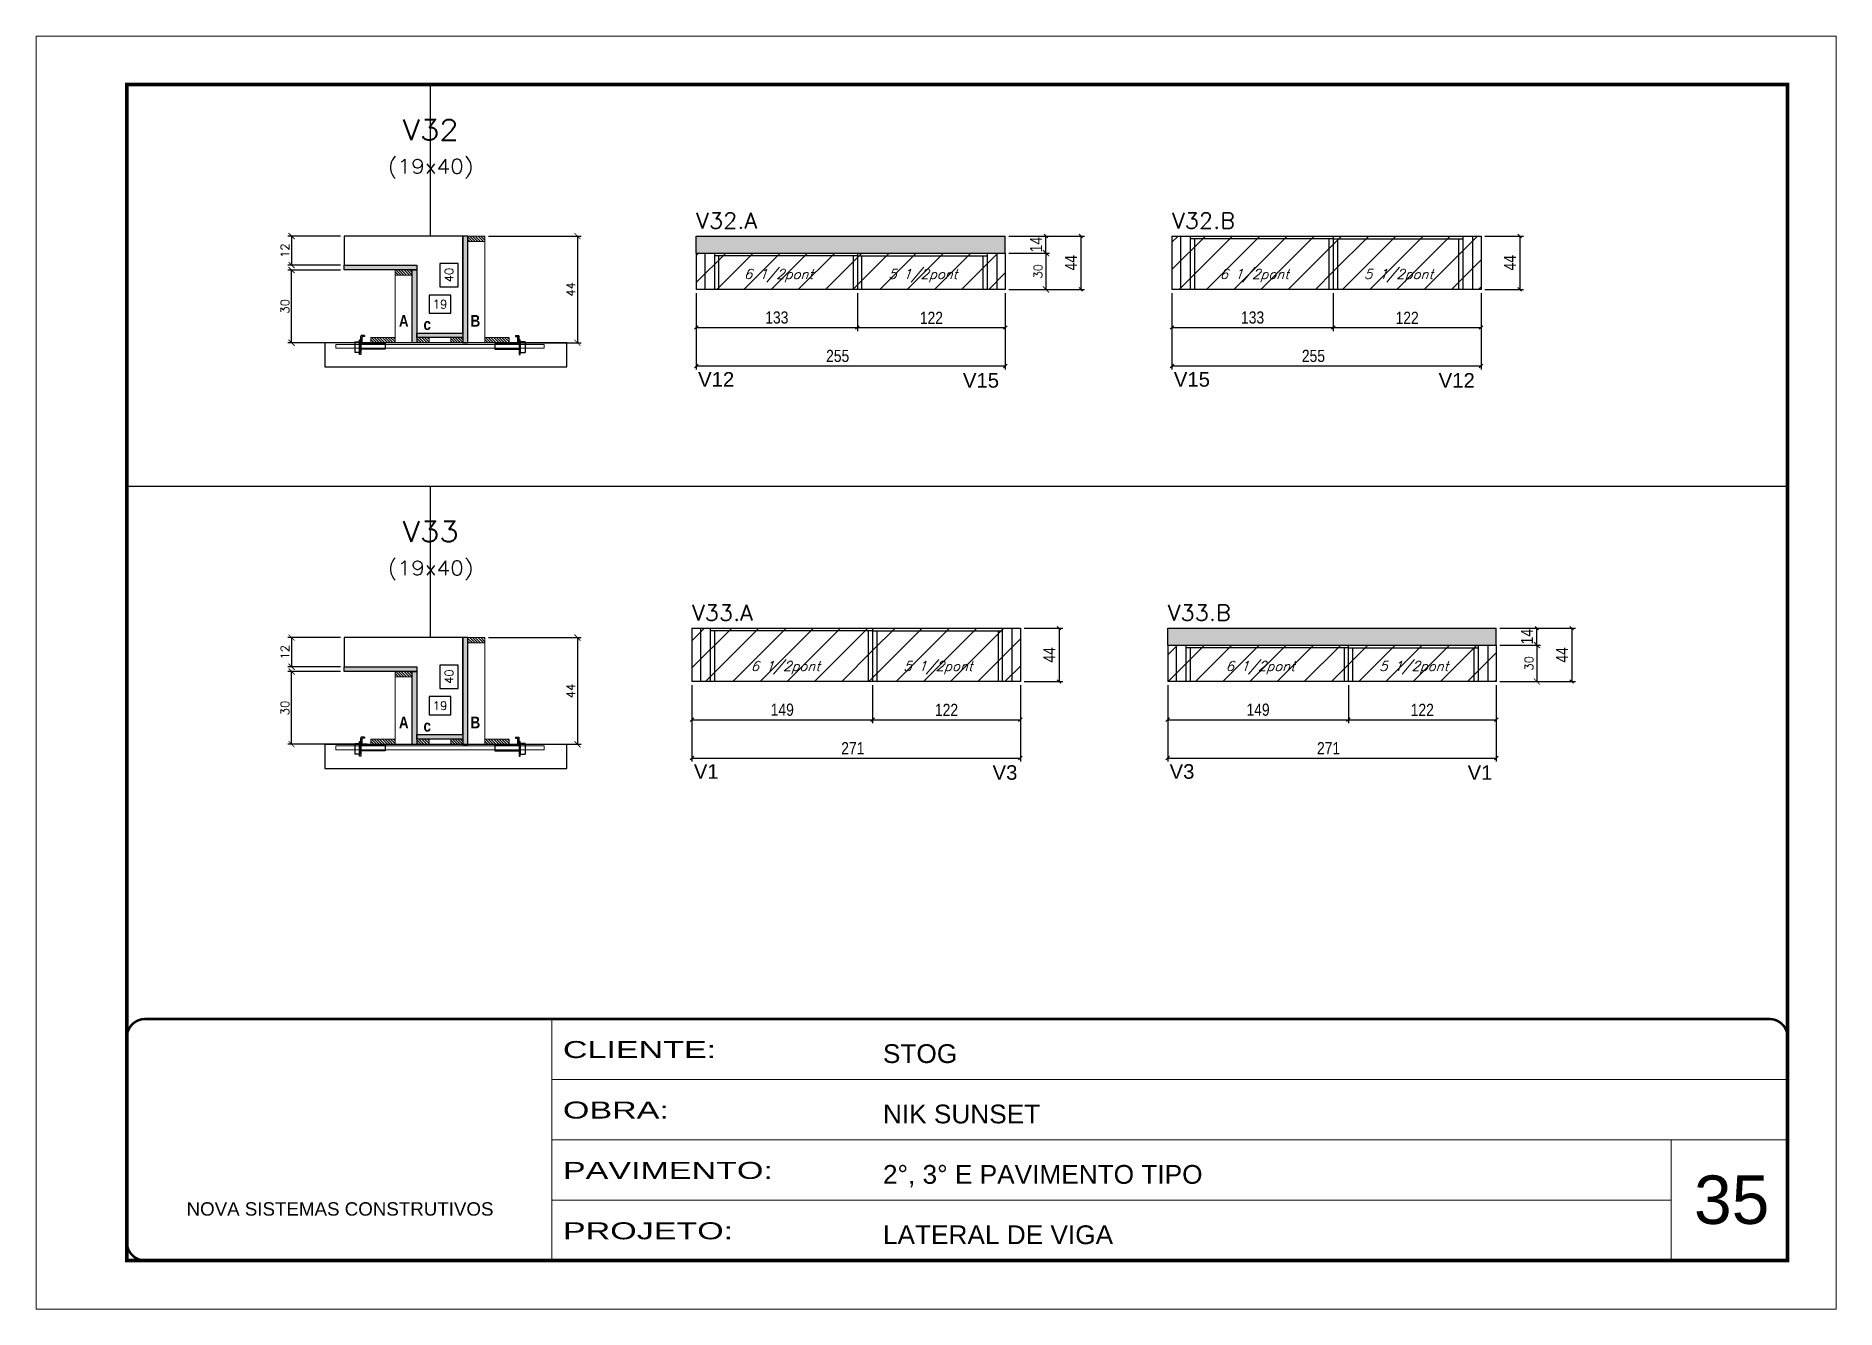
# Model space of a CAD drawing. Extents: x -10448 to -1189, y -11772 to 17235.
# Drawn here: x -7278 to -5793, y 6606 to 7656 of the extents above; entities that cross this region are included whole.
import ezdxf
from ezdxf.enums import TextEntityAlignment as Align

# ---------------------------------------------------------------- set-up
doc = ezdxf.new("R2010")
doc.units = 0
for name, pattern in [('CONTINUO', [0]), ('DASHED', [0.75, 0.5, -0.25]), ('HIDDEN', [0.375, 0.25, -0.125])]:
    doc.linetypes.add(name, pattern=pattern)
for name, color, linetype in [('5', 5, 'Continuous'), ('barrote', 251, 'Continuous'), ('COTA', 241, 'Continuous'), ('Cota Seção (2x)', 4, 'Continuous'), ('detalhes', 4, 'Continuous'), ('MB Logo', 255, 'Continuous'), ('Painéis', 200, 'Continuous'), ('presilha', 1, 'Continuous'), ('Reaproveitamento', 251, 'Continuous'), ('SARR_2.2x7', 40, 'Continuous'), ('SARR_3.5x7', 81, 'Continuous'), ('texto', 7, 'Continuous'), ('Texto de Titulo', 7, 'Continuous'), ('Texto Qtd Sarr', 242, 'Continuous')]:
    doc.layers.add(name, color=color, linetype=linetype)
for name, color, linetype, lineweight in [('CARIMBO', 255, 'Continuous', 9), ('CONCRETO', 251, 'Continuous', 25), ('Folhas', 255, 'Continuous', 9), ('Hachura', 251, 'Continuous', 9), ('Madeira', 126, 'Continuous', 18), ('SARRAFO DE PRESSAO', 251, 'DASHED', 9), ('SCO-___-LAJ', 2, 'Continuous', 0), ('Texto Seção', 7, 'Continuous', 15)]:
    doc.layers.add(name, color=color, linetype=linetype, lineweight=lineweight)
doc.styles.add('ARIAL', font='arial.ttf')
doc.styles.add('COTA TECNICA', font='techl___.ttf', dxfattribs={"height": 10})
doc.styles.add('REGUA-120', font='ROMANS.shx', dxfattribs={"height": 15})
doc.styles.add('Romans', font='romans.shx')
doc.styles.get("Standard").update_dxf_attribs({"font": 'arial.ttf'})
doc.styles.add('TECNICA', font='techb___.ttf', dxfattribs={"height": 10})
doc.styles.add('Tecnologia', font='')
doc.styles.get('Tecnologia').set_extended_font_data('Forgotten Futurist')
doc.dimstyles.new('Cota Paínel', dxfattribs={"dimtxt": 7, "dimasz": 5, "dimexe": 3, "dimexo": 3, "dimgap": 3, "dimtad": 1, "dimdec": 1, "dimzin": 12, "dimdsep": 46, "dimtxsty": 'Romans', "dimblk": 'ARCHTICK', "dimcen": 0, "dimclrd": 4, "dimclre": 4, "dimclrt": 1, "dimadec": 1, "dimazin": 3, "dimtfac": 1, "dimtdec": 1, "dimtmove": 0, "dimatfit": 3, "dimldrblk": 'OBLIQUE', "dimfxl": 1, "dimtolj": 1, "dimtzin": 12, "dimarcsym": 0})
doc.dimstyles.new('Cota Seção (2x)', dxfattribs={"dimtxt": 7, "dimasz": 5, "dimexe": 3, "dimexo": 3, "dimgap": 2, "dimtad": 3, "dimdec": 1, "dimlfac": 0.5, "dimzin": 12, "dimdsep": 46, "dimtxsty": 'Romans', "dimblk": 'ARCHTICK', "dimcen": 0, "dimclrd": 4, "dimclre": 4, "dimclrt": 1, "dimadec": 1, "dimazin": 3, "dimtfac": 1, "dimtdec": 1, "dimtmove": 0, "dimatfit": 3, "dimldrblk": 'OBLIQUE', "dimfxl": 1, "dimtolj": 1, "dimtzin": 12, "dimarcsym": 0})
doc.dimstyles.new('Cota Seção interna', dxfattribs={"dimtxt": 7, "dimasz": 6, "dimexe": 0.18, "dimexo": 2, "dimgap": -4, "dimtad": 3, "dimdec": 1, "dimlfac": 0.5, "dimzin": 12, "dimdsep": 46, "dimtxsty": 'Romans', "dimblk": 'ARCHTICK', "dimcen": 0.09, "dimse1": 1, "dimse2": 1, "dimsd1": 1, "dimsd2": 1, "dimclrd": 180, "dimclre": 5, "dimclrt": 1, "dimadec": 0, "dimazin": 3, "dimtfac": 1, "dimtdec": 1, "dimtofl": 0, "dimtmove": 0, "dimatfit": 3, "dimldrblk": 'ARCHTICK', "dimfxl": 1, "dimtolj": 1, "dimtzin": 0, "dimarcsym": 0})
doc.dimstyles.new('PAINEL', dxfattribs={"dimtxt": 10, "dimasz": 3, "dimexe": 3, "dimexo": 3, "dimgap": 3, "dimtad": 1, "dimdec": 1, "dimzin": 12, "dimdsep": 46, "dimtxsty": 'COTA TECNICA', "dimblk1": 'OBLIQUE', "dimblk2": 'OBLIQUE', "dimsah": 1, "dimcen": 0.9, "dimclrd": 4, "dimclre": 4, "dimclrt": 240, "dimadec": 1, "dimazin": 3, "dimtfac": 1, "dimtdec": 1, "dimtmove": 0, "dimatfit": 3, "dimfxl": 1, "dimtolj": 1, "dimtzin": 12, "dimarcsym": 0})
pattern_1 = [(45, (-139469.283, -18395.978), (-11.2253202, 11.2253202), [])]

msp = doc.modelspace()

# ---------------------------------------------------------------- texts
at = {"layer": '5', "linetype": 'Continuous'}
for s, p in [('V12', (-6732.08, 7366.39)), ('V15', (-6513.6, 7365.57)), ('V15', (-6339.58, 7366.39)), ('V12', (-6121.1, 7365.57)), ('V1', (-6735.58, 7042.98)), ('V3', (-6489.14, 7042.15)), ('V3', (-6343.08, 7042.98)), ('V1', (-6097.18, 7042.15))]:
    msp.add_text(s, height=12, rotation=0.00004, dxfattribs=at).set_placement(p)
at = {"layer": 'CARIMBO', "style": 'ARIAL'}
msp.add_text('35', height=40, dxfattribs=at).set_placement((-5910.42, 6675.77))
at = {"layer": 'detalhes', "style": 'TECNICA'}
for s, p in [('A', (-6978.85, 7415.87)), ('B', (-6919.75, 7415.86)), ('c', (-6958.59, 7413.12)), ('A', (-6978.85, 7084.6)), ('c', (-6958.59, 7081.85)), ('B', (-6919.75, 7084.59))]:
    msp.add_text(s, height=9.6, rotation=360, dxfattribs=at).set_placement(p)
at = {"layer": 'texto', "color": 2, "char_height": 8, "attachment_point": 5, "style": 'Romans'}
for s, insert in [('{\\Q19;\\C256;6 1/2pont}', (-6665.68, 7458.01)), ('{\\Q19;\\C256;5 1/2pont}', (-6546.65, 7458.01)), ('{\\Q19;\\C256;6 1/2pont}', (-6273.18, 7458.01)), ('{\\Q19;\\C256;5 1/2pont}', (-6154.15, 7458.01)), ('{\\Q19;\\C256;6 1/2pont}', (-6660.08, 7134.59)), ('{\\Q19;\\C256;5 1/2pont}', (-6534.15, 7134.59)), ('{\\Q19;\\C256;6 1/2pont}', (-6268.28, 7134.59)), ('{\\Q19;\\C256;5 1/2pont}', (-6141.65, 7134.59))]:
    msp.add_mtext(s, dxfattribs=dict(at, insert=insert))
at = {"layer": 'Texto Seção', "style": 'REGUA-120', "width": 1.05}
for s, p in [('V32.A', (-6733.61, 7496.81)), ('V32.B', (-6341.11, 7496.81)), ('V33.A', (-6737.11, 7173.4)), ('V33.B', (-6344.61, 7173.4))]:
    msp.add_text(s, height=13, dxfattribs=at).set_placement(p)

# ---------------------------------------------------------------- blocks, each defined once
blk = doc.blocks.new('9999999999')
at = {"color": 30, "linetype": 'CONTINUO'}
for p, q in [((98564.6, 34230.2), (98564.6, 34429.4)), ((98564.6, 34379.6), (99584, 34379.6)), ((98564.6, 34329.8), (99488, 34329.8)), ((99584, 34329.8), (99488, 34329.8)), ((99488, 34329.8), (99488, 34230.2)), ((98564.6, 34280), (99488, 34280))]:
    blk.add_line(p, q, dxfattribs=at)
at = {"color": 30, "linetype": 'CONTINUO', "const_width": 2}
blk.add_lwpolyline([(99584, 34230.2), (99584, 34414.4, 0.414214), (99569, 34429.4), (98229, 34429.4, 0.414214), (98214, 34414.4), (98214, 34245.2, 0.414214), (98229, 34230.2), (99584, 34230.2)], format="xyb", dxfattribs=at)
at = {"layer": 'Folhas'}
blk.add_lwpolyline([(98139, 34190.2), (99624, 34190.2), (99624, 35240.2), (98139, 35240.2)], close=True, dxfattribs=at)
at = {"layer": 'Folhas', "color": 30, "const_width": 3}
blk.add_lwpolyline([(98214, 34230.2), (99584, 34230.2), (99584, 35200.2), (98214, 35200.2)], close=True, dxfattribs=at)
at = {"color": 7, "linetype": 'Continuous', "ltscale": 5, "style": 'ARIAL'}
for s, height, p in [('STOG', 15.48, (98837.7, 34393.1)), ('NIK SUNSET', 15.48, (98837.7, 34343.3)), ('2°, 3° E PAVIMENTO TIPO', 15.483, (98837.7, 34293.5)), ('NOVA SISTEMAS CONSTRUTIVOS', 11.059, (98263.2, 34267.2)), ('LATERAL DE VIGA', 15.483, (98837.7, 34243.7))]:
    blk.add_text(s, height=height, dxfattribs=at).set_placement(p)
at = {"layer": 'Folhas', "color": 7, "style": 'Tecnologia', "width": 1.5}
for s, p in [('CLIENTE:', (98573.7, 34397.2)), ('OBRA:', (98573.7, 34347.3)), ('PAVIMENTO:', (98573.7, 34297.5)), ('PROJETO:', (98573.7, 34247.7))]:
    blk.add_text(s, height=14, dxfattribs=at).set_placement(p)
blk = doc.blocks.new('titulo1')
at = {"layer": 'Defpoints', "color": 252, "linetype": 'HIDDEN', "ltscale": 2}
blk.add_line((0, 0), (0, 125), dxfattribs=at)
at = {"layer": 'Defpoints', "style": 'Romans', "oblique": 15}
blk.add_attdef('FOLHA', text='', height=10, dxfattribs=at).set_placement((0, 15.6), align=Align.MIDDLE_CENTER)
at = {"layer": 'Texto Qtd Sarr', "color": 3, "style": 'Romans', "oblique": 15}
for tag, height, p in [('TITULO', 17, (0, 71.4)), ('SEÇÃO', 12, (0, 41.5))]:
    blk.add_attdef(tag, text='', height=height, dxfattribs=at).set_placement(p, align=Align.MIDDLE_CENTER)
blk = doc.blocks.new('_ArchTick')
at = {"color": 0, "linetype": 'ByBlock', "const_width": 0.15}
blk.add_lwpolyline([(-0.5, -0.5), (0.5, 0.5)], dxfattribs=at)
blk = doc.blocks.new('*D563')
at = {"layer": 'COTA', "color": 4, "lineweight": -2, "transparency": 16777216}
for p, q in [((-7027, 7490.6), (-7070.4, 7490.6)), ((-7067.4, 7490.6), (-7067.4, 7466.6)), ((-7027, 7466.6), (-7070.4, 7466.6))]:
    blk.add_line(p, q, dxfattribs=at)
at = {"layer": 'Defpoints', "color": 0, "transparency": 16777216}
for p in [(-7024, 7490.6), (-7067.4, 7466.6), (-7024, 7466.6)]:
    blk.add_point(p, dxfattribs=at)
at = {"layer": 'COTA', "color": 4, "lineweight": -2, "transparency": 16777216, "xscale": 5, "yscale": 5, "zscale": 5}
for p, rotation in [((-7067.4, 7490.6), 90), ((-7067.4, 7466.6), 270)]:
    blk.add_blockref('_ArchTick', p, dxfattribs=dict(at, rotation=rotation))
at = {"layer": 'COTA', "color": 1, "transparency": 16777216, "insert": (-7072.9, 7478.6), "char_height": 7, "attachment_point": 5, "rotation": 90, "style": 'Romans'}
blk.add_mtext('\\A1;12', dxfattribs=at)
blk = doc.blocks.new('_Oblique')
at = {"color": 0, "linetype": 'ByBlock', "lineweight": -2}
blk.add_line((-0.5, -0.5), (0.5, 0.5), dxfattribs=at)
blk = doc.blocks.new('*D564')
at = {"layer": 'COTA', "color": 4, "lineweight": -2, "transparency": 16777216}
for p, q in [((-7027, 7462.6), (-7070.4, 7462.6)), ((-7067.4, 7402.6), (-7067.4, 7462.6)), ((-7005, 7402.6), (-7070.4, 7402.6))]:
    blk.add_line(p, q, dxfattribs=at)
at = {"layer": 'Defpoints', "color": 0, "transparency": 16777216}
for p in [(-7067.4, 7462.6), (-7024, 7462.6), (-7002, 7402.6)]:
    blk.add_point(p, dxfattribs=at)
at = {"layer": 'COTA', "color": 4, "lineweight": -2, "transparency": 16777216, "xscale": 5, "yscale": 5, "zscale": 5}
for p, rotation in [((-7067.4, 7462.6), 90), ((-7067.4, 7402.6), 270)]:
    blk.add_blockref('_ArchTick', p, dxfattribs=dict(at, rotation=rotation))
at = {"layer": 'COTA', "color": 1, "transparency": 16777216, "insert": (-7072.9, 7432.6), "char_height": 7, "attachment_point": 5, "rotation": 90, "style": 'Romans'}
blk.add_mtext('\\A1;30', dxfattribs=at)
blk = doc.blocks.new('*D565')
at = {"layer": 'Cota Seção (2x)', "color": 180, "lineweight": -2, "transparency": 16777216}
for p, q in [((-6930, 7468.1), (-6945, 7468.1)), ((-6945, 7468.1), (-6945, 7448.8)), ((-6930, 7448.8), (-6930, 7468.1)), ((-6945, 7448.8), (-6930, 7448.8))]:
    blk.add_line(p, q, dxfattribs=at)
at = {"layer": 'Defpoints', "color": 0, "transparency": 16777216}
for p in [(-6964, 7490.6), (-6926, 7490.6), (-6964, 7410.6)]:
    blk.add_point(p, dxfattribs=at)
at = {"layer": 'Cota Seção (2x)', "color": 1, "transparency": 16777216, "insert": (-6937.5, 7458.4), "char_height": 7, "attachment_point": 5, "rotation": 90, "style": 'Romans'}
blk.add_mtext('\\A1;40', dxfattribs=at)
blk = doc.blocks.new('*D566')
at = {"layer": 'COTA', "color": 4, "lineweight": -2, "transparency": 16777216}
for p, q in [((-6905, 7490.6), (-6828.6, 7490.6)), ((-6831.6, 7490.6), (-6831.6, 7402.6)), ((-6885, 7402.6), (-6828.6, 7402.6))]:
    blk.add_line(p, q, dxfattribs=at)
at = {"layer": 'Defpoints', "color": 0, "transparency": 16777216}
for p in [(-6908, 7490.6), (-6888, 7402.6), (-6831.6, 7402.6)]:
    blk.add_point(p, dxfattribs=at)
at = {"layer": 'COTA', "color": 4, "lineweight": -2, "transparency": 16777216, "xscale": 5, "yscale": 5, "zscale": 5}
for p, rotation in [((-6831.6, 7490.6), 90), ((-6831.6, 7402.6), 270)]:
    blk.add_blockref('_ArchTick', p, dxfattribs=dict(at, rotation=rotation))
at = {"layer": 'COTA', "color": 1, "transparency": 16777216, "insert": (-6837.1, 7446.6), "char_height": 7, "attachment_point": 5, "rotation": 90, "style": 'Romans'}
blk.add_mtext('\\A1;44', dxfattribs=at)
blk = doc.blocks.new('PRESILHA METÁLICA 1')
at = {"layer": 'presilha'}
for p, q in [((0, 13), (6, 13)), ((0, 13), (0, 0)), ((6, 0), (0, 0)), ((6, 15.5), (7.5, 15.5)), ((6, -2.5), (6, 15.5)), ((6, 13), (6, 0)), ((7.5, 10.6), (7.5, 19.9)), ((7.5, 15.5), (7.5, -2.5)), ((37.5, 4.1), (7.5, 4.1)), ((12, 21), (8.6, 21)), ((9, 11.6), (9, 18.9)), ((12, 19.5), (9.6, 19.5)), ((37.5, 11), (9.6, 11)), ((12, 21), (12, 19.5)), ((37.5, 11), (37.5, 4.1)), ((7.5, -2.5), (6, -2.5))]:
    blk.add_line(p, q, dxfattribs=at)
for centre, radius, start, end in [((8.6, 19.9), 1.14, 90, 180), ((9.6, 18.9), 0.57, 90, 180), ((9.6, 11.6), 0.57, 180, 270)]:
    blk.add_arc(centre, radius, start, end, dxfattribs=at)
blk = doc.blocks.new('*D1649')
at = {"layer": 'Cota Seção (2x)', "color": 180, "lineweight": -2, "transparency": 16777216}
for p, q in [((-6936, 7441.9), (-6954, 7441.9)), ((-6954, 7441.9), (-6954, 7426.9)), ((-6936, 7426.9), (-6936, 7441.9)), ((-6954, 7426.9), (-6936, 7426.9))]:
    blk.add_line(p, q, dxfattribs=at)
at = {"layer": 'Defpoints', "color": 0, "transparency": 16777216}
for p in [(-6964, 7410.6), (-6926, 7422.9), (-6926, 7410.6)]:
    blk.add_point(p, dxfattribs=at)
at = {"layer": 'Cota Seção (2x)', "color": 1, "transparency": 16777216, "insert": (-6945, 7434.4), "char_height": 7, "attachment_point": 5, "style": 'Romans'}
blk.add_mtext('\\A1;19', dxfattribs=at)
blk = doc.blocks.new('*D567')
at = {"layer": 'COTA', "color": 4, "lineweight": -2, "transparency": 16777216}
for p, q in [((-6475.6, 7476.6), (-6442.1, 7476.6)), ((-6445.1, 7476.6), (-6445.1, 7446.6)), ((-6475.6, 7446.6), (-6442.1, 7446.6))]:
    blk.add_line(p, q, dxfattribs=at)
at = {"layer": 'Defpoints', "color": 0, "transparency": 16777216}
for p in [(-6478.6, 7476.6), (-6478.6, 7446.6), (-6445.1, 7446.6)]:
    blk.add_point(p, dxfattribs=at)
at = {"layer": 'COTA', "color": 4, "lineweight": -2, "transparency": 16777216, "xscale": 5, "yscale": 5, "zscale": 5}
for p, rotation in [((-6445.1, 7476.6), 90), ((-6445.1, 7446.6), 270)]:
    blk.add_blockref('_ArchTick', p, dxfattribs=dict(at, rotation=rotation))
at = {"layer": 'COTA', "color": 1, "transparency": 16777216, "insert": (-6451.6, 7461.6), "char_height": 7, "attachment_point": 5, "rotation": 90, "style": 'Romans'}
blk.add_mtext('\\A1;30', dxfattribs=at)
blk = doc.blocks.new('*D1650')
at = {"layer": 'COTA', "color": 4, "linetype": 'ByBlock', "lineweight": -2, "transparency": 16777216}
for p, q in [((-6733.6, 7443.6), (-6733.6, 7412.2)), ((-6600.6, 7443.6), (-6600.6, 7412.2)), ((-6733.6, 7415.2), (-6600.6, 7415.2))]:
    blk.add_line(p, q, dxfattribs=at)
at = {"layer": 'Defpoints', "color": 0, "linetype": 'ByBlock', "transparency": 16777216}
for p in [(-6733.6, 7446.6), (-6600.6, 7446.6), (-6600.6, 7415.2)]:
    blk.add_point(p, dxfattribs=at)
at = {"layer": 'COTA', "color": 4, "linetype": 'ByBlock', "lineweight": -2, "transparency": 16777216, "xscale": 3, "yscale": 3, "zscale": 3, "rotation": 180}
blk.add_blockref('_Oblique', (-6733.6, 7415.2), dxfattribs=at)
at = {"layer": 'COTA', "color": 4, "linetype": 'ByBlock', "lineweight": -2, "transparency": 16777216, "xscale": 3, "yscale": 3, "zscale": 3}
blk.add_blockref('_Oblique', (-6600.6, 7415.2), dxfattribs=at)
at = {"layer": 'COTA', "color": 240, "linetype": 'ByBlock', "transparency": 16777216, "insert": (-6667.1, 7423.4), "char_height": 10, "attachment_point": 5, "style": 'COTA TECNICA'}
blk.add_mtext('\\A1;133', dxfattribs=at)
blk = doc.blocks.new('*D1651')
at = {"layer": 'COTA', "color": 4, "linetype": 'ByBlock', "lineweight": -2, "transparency": 16777216}
for p, q in [((-6600.6, 7443.6), (-6600.6, 7412.2)), ((-6478.6, 7443.6), (-6478.6, 7412.2)), ((-6600.6, 7415.2), (-6478.6, 7415.2))]:
    blk.add_line(p, q, dxfattribs=at)
at = {"layer": 'Defpoints', "color": 0, "linetype": 'ByBlock', "transparency": 16777216}
for p in [(-6600.6, 7446.6), (-6478.6, 7446.6), (-6478.6, 7415.2)]:
    blk.add_point(p, dxfattribs=at)
at = {"layer": 'COTA', "color": 4, "linetype": 'ByBlock', "lineweight": -2, "transparency": 16777216, "xscale": 3, "yscale": 3, "zscale": 3, "rotation": 180}
blk.add_blockref('_Oblique', (-6600.6, 7415.2), dxfattribs=at)
at = {"layer": 'COTA', "color": 4, "linetype": 'ByBlock', "lineweight": -2, "transparency": 16777216, "xscale": 3, "yscale": 3, "zscale": 3}
blk.add_blockref('_Oblique', (-6478.6, 7415.2), dxfattribs=at)
at = {"layer": 'COTA', "color": 240, "linetype": 'ByBlock', "transparency": 16777216, "insert": (-6539.6, 7423.2), "char_height": 10, "attachment_point": 5, "style": 'COTA TECNICA'}
blk.add_mtext('\\A1;122', dxfattribs=at)
blk = doc.blocks.new('*D568')
at = {"layer": 'COTA', "color": 4, "linetype": 'ByBlock', "lineweight": -2, "transparency": 16777216}
for p, q in [((-6733.6, 7443.6), (-6733.6, 7380.5)), ((-6478.6, 7443.6), (-6478.6, 7380.5)), ((-6733.6, 7383.5), (-6478.6, 7383.5))]:
    blk.add_line(p, q, dxfattribs=at)
at = {"layer": 'Defpoints', "color": 0, "linetype": 'ByBlock', "transparency": 16777216}
for p in [(-6733.6, 7446.6), (-6478.6, 7446.6), (-6478.6, 7383.5)]:
    blk.add_point(p, dxfattribs=at)
at = {"layer": 'COTA', "color": 4, "linetype": 'ByBlock', "lineweight": -2, "transparency": 16777216, "xscale": 3, "yscale": 3, "zscale": 3, "rotation": 180}
blk.add_blockref('_Oblique', (-6733.6, 7383.5), dxfattribs=at)
at = {"layer": 'COTA', "color": 4, "linetype": 'ByBlock', "lineweight": -2, "transparency": 16777216, "xscale": 3, "yscale": 3, "zscale": 3}
blk.add_blockref('_Oblique', (-6478.6, 7383.5), dxfattribs=at)
at = {"layer": 'COTA', "color": 240, "linetype": 'ByBlock', "transparency": 16777216, "insert": (-6616.9, 7391.7), "char_height": 10, "attachment_point": 5, "style": 'COTA TECNICA'}
blk.add_mtext('\\A1;255', dxfattribs=at)
blk = doc.blocks.new('*D1652')
at = {"layer": 'COTA', "color": 4, "linetype": 'ByBlock', "lineweight": -2, "transparency": 16777216}
for p, q in [((-6475.6, 7490.6), (-6442.1, 7490.6)), ((-6445.1, 7476.6), (-6445.1, 7490.6)), ((-6475.6, 7476.6), (-6442.1, 7476.6))]:
    blk.add_line(p, q, dxfattribs=at)
at = {"layer": 'Defpoints', "color": 0, "linetype": 'ByBlock', "transparency": 16777216}
for p in [(-6478.6, 7490.6), (-6445.1, 7490.6), (-6478.6, 7476.6)]:
    blk.add_point(p, dxfattribs=at)
at = {"layer": 'COTA', "color": 4, "linetype": 'ByBlock', "lineweight": -2, "transparency": 16777216, "xscale": 3, "yscale": 3, "zscale": 3}
for p, rotation in [((-6445.1, 7490.6), 90), ((-6445.1, 7476.6), 270)]:
    blk.add_blockref('_Oblique', p, dxfattribs=dict(at, rotation=rotation))
at = {"layer": 'COTA', "color": 240, "linetype": 'ByBlock', "transparency": 16777216, "insert": (-6453.2, 7483.6), "char_height": 10, "attachment_point": 5, "rotation": 90, "style": 'COTA TECNICA'}
blk.add_mtext('\\A1;14', dxfattribs=at)
blk = doc.blocks.new('*D569')
at = {"layer": 'COTA', "color": 4, "linetype": 'ByBlock', "lineweight": -2, "transparency": 16777216}
for p, q in [((-6475.6, 7490.6), (-6413.3, 7490.6)), ((-6416.3, 7490.6), (-6416.3, 7446.6)), ((-6475.6, 7446.6), (-6413.3, 7446.6))]:
    blk.add_line(p, q, dxfattribs=at)
at = {"layer": 'Defpoints', "color": 0, "linetype": 'ByBlock', "transparency": 16777216}
for p in [(-6478.6, 7490.6), (-6478.6, 7446.6), (-6416.3, 7446.6)]:
    blk.add_point(p, dxfattribs=at)
at = {"layer": 'COTA', "color": 4, "linetype": 'ByBlock', "lineweight": -2, "transparency": 16777216, "xscale": 3, "yscale": 3, "zscale": 3}
for p, rotation in [((-6416.3, 7490.6), 90), ((-6416.3, 7446.6), 270)]:
    blk.add_blockref('_Oblique', p, dxfattribs=dict(at, rotation=rotation))
at = {"layer": 'COTA', "color": 240, "linetype": 'ByBlock', "transparency": 16777216, "insert": (-6424.4, 7468.6), "char_height": 10, "attachment_point": 5, "rotation": 90, "style": 'COTA TECNICA'}
blk.add_mtext('\\A1;44', dxfattribs=at)
blk = doc.blocks.new('*D1653')
at = {"layer": 'COTA', "color": 4, "linetype": 'ByBlock', "lineweight": -2, "transparency": 16777216}
for p, q in [((-6341.1, 7443.6), (-6341.1, 7412.2)), ((-6208.1, 7443.6), (-6208.1, 7412.2)), ((-6341.1, 7415.2), (-6208.1, 7415.2))]:
    blk.add_line(p, q, dxfattribs=at)
at = {"layer": 'Defpoints', "color": 0, "linetype": 'ByBlock', "transparency": 16777216}
for p in [(-6341.1, 7446.6), (-6208.1, 7446.6), (-6208.1, 7415.2)]:
    blk.add_point(p, dxfattribs=at)
at = {"layer": 'COTA', "color": 4, "linetype": 'ByBlock', "lineweight": -2, "transparency": 16777216, "xscale": 3, "yscale": 3, "zscale": 3, "rotation": 180}
blk.add_blockref('_Oblique', (-6341.1, 7415.2), dxfattribs=at)
at = {"layer": 'COTA', "color": 4, "linetype": 'ByBlock', "lineweight": -2, "transparency": 16777216, "xscale": 3, "yscale": 3, "zscale": 3}
blk.add_blockref('_Oblique', (-6208.1, 7415.2), dxfattribs=at)
at = {"layer": 'COTA', "color": 240, "linetype": 'ByBlock', "transparency": 16777216, "insert": (-6274.6, 7423.4), "char_height": 10, "attachment_point": 5, "style": 'COTA TECNICA'}
blk.add_mtext('\\A1;133', dxfattribs=at)
blk = doc.blocks.new('*D1654')
at = {"layer": 'COTA', "color": 4, "linetype": 'ByBlock', "lineweight": -2, "transparency": 16777216}
for p, q in [((-6208.1, 7443.6), (-6208.1, 7412.2)), ((-6086.1, 7443.6), (-6086.1, 7412.2)), ((-6208.1, 7415.2), (-6086.1, 7415.2))]:
    blk.add_line(p, q, dxfattribs=at)
at = {"layer": 'Defpoints', "color": 0, "linetype": 'ByBlock', "transparency": 16777216}
for p in [(-6208.1, 7446.6), (-6086.1, 7446.6), (-6086.1, 7415.2)]:
    blk.add_point(p, dxfattribs=at)
at = {"layer": 'COTA', "color": 4, "linetype": 'ByBlock', "lineweight": -2, "transparency": 16777216, "xscale": 3, "yscale": 3, "zscale": 3, "rotation": 180}
blk.add_blockref('_Oblique', (-6208.1, 7415.2), dxfattribs=at)
at = {"layer": 'COTA', "color": 4, "linetype": 'ByBlock', "lineweight": -2, "transparency": 16777216, "xscale": 3, "yscale": 3, "zscale": 3}
blk.add_blockref('_Oblique', (-6086.1, 7415.2), dxfattribs=at)
at = {"layer": 'COTA', "color": 240, "linetype": 'ByBlock', "transparency": 16777216, "insert": (-6147.1, 7423.2), "char_height": 10, "attachment_point": 5, "style": 'COTA TECNICA'}
blk.add_mtext('\\A1;122', dxfattribs=at)
blk = doc.blocks.new('*D570')
at = {"layer": 'COTA', "color": 4, "linetype": 'ByBlock', "lineweight": -2, "transparency": 16777216}
for p, q in [((-6341.1, 7443.6), (-6341.1, 7380.5)), ((-6086.1, 7443.6), (-6086.1, 7380.5)), ((-6341.1, 7383.5), (-6086.1, 7383.5))]:
    blk.add_line(p, q, dxfattribs=at)
at = {"layer": 'Defpoints', "color": 0, "linetype": 'ByBlock', "transparency": 16777216}
for p in [(-6341.1, 7446.6), (-6086.1, 7446.6), (-6086.1, 7383.5)]:
    blk.add_point(p, dxfattribs=at)
at = {"layer": 'COTA', "color": 4, "linetype": 'ByBlock', "lineweight": -2, "transparency": 16777216, "xscale": 3, "yscale": 3, "zscale": 3, "rotation": 180}
blk.add_blockref('_Oblique', (-6341.1, 7383.5), dxfattribs=at)
at = {"layer": 'COTA', "color": 4, "linetype": 'ByBlock', "lineweight": -2, "transparency": 16777216, "xscale": 3, "yscale": 3, "zscale": 3}
blk.add_blockref('_Oblique', (-6086.1, 7383.5), dxfattribs=at)
at = {"layer": 'COTA', "color": 240, "linetype": 'ByBlock', "transparency": 16777216, "insert": (-6224.4, 7391.7), "char_height": 10, "attachment_point": 5, "style": 'COTA TECNICA'}
blk.add_mtext('\\A1;255', dxfattribs=at)
blk = doc.blocks.new('*D571')
at = {"layer": 'COTA', "color": 4, "linetype": 'ByBlock', "lineweight": -2, "transparency": 16777216}
for p, q in [((-6083.1, 7490.6), (-6051.2, 7490.6)), ((-6054.2, 7490.6), (-6054.2, 7446.6)), ((-6083.1, 7446.6), (-6051.2, 7446.6))]:
    blk.add_line(p, q, dxfattribs=at)
at = {"layer": 'Defpoints', "color": 0, "linetype": 'ByBlock', "transparency": 16777216}
for p in [(-6086.1, 7490.6), (-6086.1, 7446.6), (-6054.2, 7446.6)]:
    blk.add_point(p, dxfattribs=at)
at = {"layer": 'COTA', "color": 4, "linetype": 'ByBlock', "lineweight": -2, "transparency": 16777216, "xscale": 3, "yscale": 3, "zscale": 3}
for p, rotation in [((-6054.2, 7490.6), 90), ((-6054.2, 7446.6), 270)]:
    blk.add_blockref('_Oblique', p, dxfattribs=dict(at, rotation=rotation))
at = {"layer": 'COTA', "color": 240, "linetype": 'ByBlock', "transparency": 16777216, "insert": (-6062.3, 7468.6), "char_height": 10, "attachment_point": 5, "rotation": 90, "style": 'COTA TECNICA'}
blk.add_mtext('\\A1;44', dxfattribs=at)
blk = doc.blocks.new('*D572')
at = {"layer": 'COTA', "color": 4, "lineweight": -2, "transparency": 16777216}
for p, q in [((-7027, 7159.4), (-7070.4, 7159.4)), ((-7067.4, 7159.4), (-7067.4, 7135.4)), ((-7027, 7135.4), (-7070.4, 7135.4))]:
    blk.add_line(p, q, dxfattribs=at)
at = {"layer": 'Defpoints', "color": 0, "transparency": 16777216}
for p in [(-7024, 7159.4), (-7067.4, 7135.4), (-7024, 7135.4)]:
    blk.add_point(p, dxfattribs=at)
at = {"layer": 'COTA', "color": 4, "lineweight": -2, "transparency": 16777216, "xscale": 5, "yscale": 5, "zscale": 5}
for p, rotation in [((-7067.4, 7159.4), 90), ((-7067.4, 7135.4), 270)]:
    blk.add_blockref('_ArchTick', p, dxfattribs=dict(at, rotation=rotation))
at = {"layer": 'COTA', "color": 1, "transparency": 16777216, "insert": (-7072.9, 7147.4), "char_height": 7, "attachment_point": 5, "rotation": 90, "style": 'Romans'}
blk.add_mtext('\\A1;12', dxfattribs=at)
blk = doc.blocks.new('*D573')
at = {"layer": 'COTA', "color": 4, "lineweight": -2, "transparency": 16777216}
for p, q in [((-7027, 7131.4), (-7070.4, 7131.4)), ((-7067.4, 7071.4), (-7067.4, 7131.4)), ((-7005, 7071.4), (-7070.4, 7071.4))]:
    blk.add_line(p, q, dxfattribs=at)
at = {"layer": 'Defpoints', "color": 0, "transparency": 16777216}
for p in [(-7067.4, 7131.4), (-7024, 7131.4), (-7002, 7071.4)]:
    blk.add_point(p, dxfattribs=at)
at = {"layer": 'COTA', "color": 4, "lineweight": -2, "transparency": 16777216, "xscale": 5, "yscale": 5, "zscale": 5}
for p, rotation in [((-7067.4, 7131.4), 90), ((-7067.4, 7071.4), 270)]:
    blk.add_blockref('_ArchTick', p, dxfattribs=dict(at, rotation=rotation))
at = {"layer": 'COTA', "color": 1, "transparency": 16777216, "insert": (-7072.9, 7101.4), "char_height": 7, "attachment_point": 5, "rotation": 90, "style": 'Romans'}
blk.add_mtext('\\A1;30', dxfattribs=at)
blk = doc.blocks.new('*D574')
at = {"layer": 'Cota Seção (2x)', "color": 180, "lineweight": -2, "transparency": 16777216}
for p, q in [((-6930, 7136.8), (-6945, 7136.8)), ((-6945, 7136.8), (-6945, 7117.5)), ((-6930, 7117.5), (-6930, 7136.8)), ((-6945, 7117.5), (-6930, 7117.5))]:
    blk.add_line(p, q, dxfattribs=at)
at = {"layer": 'Defpoints', "color": 0, "transparency": 16777216}
for p in [(-6964, 7159.4), (-6926, 7159.4), (-6964, 7079.4)]:
    blk.add_point(p, dxfattribs=at)
at = {"layer": 'Cota Seção (2x)', "color": 1, "transparency": 16777216, "insert": (-6937.5, 7127.2), "char_height": 7, "attachment_point": 5, "rotation": 90, "style": 'Romans'}
blk.add_mtext('\\A1;40', dxfattribs=at)
blk = doc.blocks.new('*D575')
at = {"layer": 'COTA', "color": 4, "lineweight": -2, "transparency": 16777216}
for p, q in [((-6905, 7159.4), (-6828.6, 7159.4)), ((-6831.6, 7159.4), (-6831.6, 7071.4)), ((-6885, 7071.4), (-6828.6, 7071.4))]:
    blk.add_line(p, q, dxfattribs=at)
at = {"layer": 'Defpoints', "color": 0, "transparency": 16777216}
for p in [(-6908, 7159.4), (-6888, 7071.4), (-6831.6, 7071.4)]:
    blk.add_point(p, dxfattribs=at)
at = {"layer": 'COTA', "color": 4, "lineweight": -2, "transparency": 16777216, "xscale": 5, "yscale": 5, "zscale": 5}
for p, rotation in [((-6831.6, 7159.4), 90), ((-6831.6, 7071.4), 270)]:
    blk.add_blockref('_ArchTick', p, dxfattribs=dict(at, rotation=rotation))
at = {"layer": 'COTA', "color": 1, "transparency": 16777216, "insert": (-6837.1, 7115.4), "char_height": 7, "attachment_point": 5, "rotation": 90, "style": 'Romans'}
blk.add_mtext('\\A1;44', dxfattribs=at)
blk = doc.blocks.new('*D1636')
at = {"layer": 'Cota Seção (2x)', "color": 180, "lineweight": -2, "transparency": 16777216}
for p, q in [((-6936, 7110.7), (-6954, 7110.7)), ((-6954, 7110.7), (-6954, 7095.7)), ((-6936, 7095.7), (-6936, 7110.7)), ((-6954, 7095.7), (-6936, 7095.7))]:
    blk.add_line(p, q, dxfattribs=at)
at = {"layer": 'Defpoints', "color": 0, "transparency": 16777216}
for p in [(-6926, 7091.7), (-6964, 7079.4), (-6926, 7079.4)]:
    blk.add_point(p, dxfattribs=at)
at = {"layer": 'Cota Seção (2x)', "color": 1, "transparency": 16777216, "insert": (-6945, 7103.2), "char_height": 7, "attachment_point": 5, "style": 'Romans'}
blk.add_mtext('\\A1;19', dxfattribs=at)
blk = doc.blocks.new('*D551')
at = {"layer": 'COTA', "color": 4, "lineweight": -2, "transparency": 16777216}
for p, q in [((-6070.6, 7153.2), (-6037.1, 7153.2)), ((-6040.1, 7153.2), (-6040.1, 7123.2)), ((-6070.6, 7123.2), (-6037.1, 7123.2))]:
    blk.add_line(p, q, dxfattribs=at)
at = {"layer": 'Defpoints', "color": 0, "transparency": 16777216}
for p in [(-6073.6, 7153.2), (-6073.6, 7123.2), (-6040.1, 7123.2)]:
    blk.add_point(p, dxfattribs=at)
at = {"layer": 'COTA', "color": 4, "lineweight": -2, "transparency": 16777216, "xscale": 5, "yscale": 5, "zscale": 5}
for p, rotation in [((-6040.1, 7153.2), 90), ((-6040.1, 7123.2), 270)]:
    blk.add_blockref('_ArchTick', p, dxfattribs=dict(at, rotation=rotation))
at = {"layer": 'COTA', "color": 1, "transparency": 16777216, "insert": (-6046.6, 7138.2), "char_height": 7, "attachment_point": 5, "rotation": 90, "style": 'Romans'}
blk.add_mtext('\\A1;30', dxfattribs=at)
blk = doc.blocks.new('*D1637')
at = {"layer": 'COTA', "color": 4, "linetype": 'ByBlock', "lineweight": -2, "transparency": 16777216}
for p, q in [((-6344.6, 7120.2), (-6344.6, 7088.7)), ((-6195.6, 7120.2), (-6195.6, 7088.7)), ((-6344.6, 7091.7), (-6195.6, 7091.7))]:
    blk.add_line(p, q, dxfattribs=at)
at = {"layer": 'Defpoints', "color": 0, "linetype": 'ByBlock', "transparency": 16777216}
for p in [(-6344.6, 7123.2), (-6195.6, 7123.2), (-6195.6, 7091.7)]:
    blk.add_point(p, dxfattribs=at)
at = {"layer": 'COTA', "color": 4, "linetype": 'ByBlock', "lineweight": -2, "transparency": 16777216, "xscale": 3, "yscale": 3, "zscale": 3, "rotation": 180}
blk.add_blockref('_Oblique', (-6344.6, 7091.7), dxfattribs=at)
at = {"layer": 'COTA', "color": 4, "linetype": 'ByBlock', "lineweight": -2, "transparency": 16777216, "xscale": 3, "yscale": 3, "zscale": 3}
blk.add_blockref('_Oblique', (-6195.6, 7091.7), dxfattribs=at)
at = {"layer": 'COTA', "color": 240, "linetype": 'ByBlock', "transparency": 16777216, "insert": (-6270.1, 7099.9), "char_height": 10, "attachment_point": 5, "style": 'COTA TECNICA'}
blk.add_mtext('\\A1;149', dxfattribs=at)
blk = doc.blocks.new('*D1638')
at = {"layer": 'COTA', "color": 4, "linetype": 'ByBlock', "lineweight": -2, "transparency": 16777216}
for p, q in [((-6195.6, 7120.2), (-6195.6, 7088.7)), ((-6073.6, 7120.2), (-6073.6, 7088.7)), ((-6195.6, 7091.7), (-6073.6, 7091.7))]:
    blk.add_line(p, q, dxfattribs=at)
at = {"layer": 'Defpoints', "color": 0, "linetype": 'ByBlock', "transparency": 16777216}
for p in [(-6195.6, 7123.2), (-6073.6, 7123.2), (-6073.6, 7091.7)]:
    blk.add_point(p, dxfattribs=at)
at = {"layer": 'COTA', "color": 4, "linetype": 'ByBlock', "lineweight": -2, "transparency": 16777216, "xscale": 3, "yscale": 3, "zscale": 3, "rotation": 180}
blk.add_blockref('_Oblique', (-6195.6, 7091.7), dxfattribs=at)
at = {"layer": 'COTA', "color": 4, "linetype": 'ByBlock', "lineweight": -2, "transparency": 16777216, "xscale": 3, "yscale": 3, "zscale": 3}
blk.add_blockref('_Oblique', (-6073.6, 7091.7), dxfattribs=at)
at = {"layer": 'COTA', "color": 240, "linetype": 'ByBlock', "transparency": 16777216, "insert": (-6134.6, 7099.8), "char_height": 10, "attachment_point": 5, "style": 'COTA TECNICA'}
blk.add_mtext('\\A1;122', dxfattribs=at)
blk = doc.blocks.new('*D552')
at = {"layer": 'COTA', "color": 4, "linetype": 'ByBlock', "lineweight": -2, "transparency": 16777216}
for p, q in [((-6344.6, 7120.2), (-6344.6, 7057.1)), ((-6073.6, 7120.2), (-6073.6, 7057.1)), ((-6344.6, 7060.1), (-6073.6, 7060.1))]:
    blk.add_line(p, q, dxfattribs=at)
at = {"layer": 'Defpoints', "color": 0, "linetype": 'ByBlock', "transparency": 16777216}
for p in [(-6344.6, 7123.2), (-6073.6, 7123.2), (-6073.6, 7060.1)]:
    blk.add_point(p, dxfattribs=at)
at = {"layer": 'COTA', "color": 4, "linetype": 'ByBlock', "lineweight": -2, "transparency": 16777216, "xscale": 3, "yscale": 3, "zscale": 3, "rotation": 180}
blk.add_blockref('_Oblique', (-6344.6, 7060.1), dxfattribs=at)
at = {"layer": 'COTA', "color": 4, "linetype": 'ByBlock', "lineweight": -2, "transparency": 16777216, "xscale": 3, "yscale": 3, "zscale": 3}
blk.add_blockref('_Oblique', (-6073.6, 7060.1), dxfattribs=at)
at = {"layer": 'COTA', "color": 240, "linetype": 'ByBlock', "transparency": 16777216, "insert": (-6211.9, 7068.2), "char_height": 10, "attachment_point": 5, "style": 'COTA TECNICA'}
blk.add_mtext('\\A1;271', dxfattribs=at)
blk = doc.blocks.new('*D1639')
at = {"layer": 'COTA', "color": 4, "linetype": 'ByBlock', "lineweight": -2, "transparency": 16777216}
for p, q in [((-6070.6, 7167.2), (-6037.1, 7167.2)), ((-6040.1, 7153.2), (-6040.1, 7167.2)), ((-6070.6, 7153.2), (-6037.1, 7153.2))]:
    blk.add_line(p, q, dxfattribs=at)
at = {"layer": 'Defpoints', "color": 0, "linetype": 'ByBlock', "transparency": 16777216}
for p in [(-6073.6, 7167.2), (-6040.1, 7167.2), (-6073.6, 7153.2)]:
    blk.add_point(p, dxfattribs=at)
at = {"layer": 'COTA', "color": 4, "linetype": 'ByBlock', "lineweight": -2, "transparency": 16777216, "xscale": 3, "yscale": 3, "zscale": 3}
for p, rotation in [((-6040.1, 7167.2), 90), ((-6040.1, 7153.2), 270)]:
    blk.add_blockref('_Oblique', p, dxfattribs=dict(at, rotation=rotation))
at = {"layer": 'COTA', "color": 240, "linetype": 'ByBlock', "transparency": 16777216, "insert": (-6048.2, 7160.2), "char_height": 10, "attachment_point": 5, "rotation": 90, "style": 'COTA TECNICA'}
blk.add_mtext('\\A1;14', dxfattribs=at)
blk = doc.blocks.new('*D553')
at = {"layer": 'COTA', "color": 4, "linetype": 'ByBlock', "lineweight": -2, "transparency": 16777216}
for p, q in [((-6070.6, 7167.2), (-6008.3, 7167.2)), ((-6011.3, 7167.2), (-6011.3, 7123.2)), ((-6070.6, 7123.2), (-6008.3, 7123.2))]:
    blk.add_line(p, q, dxfattribs=at)
at = {"layer": 'Defpoints', "color": 0, "linetype": 'ByBlock', "transparency": 16777216}
for p in [(-6073.6, 7167.2), (-6073.6, 7123.2), (-6011.3, 7123.2)]:
    blk.add_point(p, dxfattribs=at)
at = {"layer": 'COTA', "color": 4, "linetype": 'ByBlock', "lineweight": -2, "transparency": 16777216, "xscale": 3, "yscale": 3, "zscale": 3}
for p, rotation in [((-6011.3, 7167.2), 90), ((-6011.3, 7123.2), 270)]:
    blk.add_blockref('_Oblique', p, dxfattribs=dict(at, rotation=rotation))
at = {"layer": 'COTA', "color": 240, "linetype": 'ByBlock', "transparency": 16777216, "insert": (-6019.4, 7145.2), "char_height": 10, "attachment_point": 5, "rotation": 90, "style": 'COTA TECNICA'}
blk.add_mtext('\\A1;44', dxfattribs=at)
blk = doc.blocks.new('*D1640')
at = {"layer": 'COTA', "color": 4, "linetype": 'ByBlock', "lineweight": -2, "transparency": 16777216}
for p, q in [((-6737.1, 7120.2), (-6737.1, 7088.7)), ((-6588.1, 7120.2), (-6588.1, 7088.7)), ((-6737.1, 7091.7), (-6588.1, 7091.7))]:
    blk.add_line(p, q, dxfattribs=at)
at = {"layer": 'Defpoints', "color": 0, "linetype": 'ByBlock', "transparency": 16777216}
for p in [(-6737.1, 7123.2), (-6588.1, 7123.2), (-6588.1, 7091.7)]:
    blk.add_point(p, dxfattribs=at)
at = {"layer": 'COTA', "color": 4, "linetype": 'ByBlock', "lineweight": -2, "transparency": 16777216, "xscale": 3, "yscale": 3, "zscale": 3, "rotation": 180}
blk.add_blockref('_Oblique', (-6737.1, 7091.7), dxfattribs=at)
at = {"layer": 'COTA', "color": 4, "linetype": 'ByBlock', "lineweight": -2, "transparency": 16777216, "xscale": 3, "yscale": 3, "zscale": 3}
blk.add_blockref('_Oblique', (-6588.1, 7091.7), dxfattribs=at)
at = {"layer": 'COTA', "color": 240, "linetype": 'ByBlock', "transparency": 16777216, "insert": (-6662.6, 7099.9), "char_height": 10, "attachment_point": 5, "style": 'COTA TECNICA'}
blk.add_mtext('\\A1;149', dxfattribs=at)
blk = doc.blocks.new('*D1641')
at = {"layer": 'COTA', "color": 4, "linetype": 'ByBlock', "lineweight": -2, "transparency": 16777216}
for p, q in [((-6588.1, 7120.2), (-6588.1, 7088.7)), ((-6466.1, 7120.2), (-6466.1, 7088.7)), ((-6588.1, 7091.7), (-6466.1, 7091.7))]:
    blk.add_line(p, q, dxfattribs=at)
at = {"layer": 'Defpoints', "color": 0, "linetype": 'ByBlock', "transparency": 16777216}
for p in [(-6588.1, 7123.2), (-6466.1, 7123.2), (-6466.1, 7091.7)]:
    blk.add_point(p, dxfattribs=at)
at = {"layer": 'COTA', "color": 4, "linetype": 'ByBlock', "lineweight": -2, "transparency": 16777216, "xscale": 3, "yscale": 3, "zscale": 3, "rotation": 180}
blk.add_blockref('_Oblique', (-6588.1, 7091.7), dxfattribs=at)
at = {"layer": 'COTA', "color": 4, "linetype": 'ByBlock', "lineweight": -2, "transparency": 16777216, "xscale": 3, "yscale": 3, "zscale": 3}
blk.add_blockref('_Oblique', (-6466.1, 7091.7), dxfattribs=at)
at = {"layer": 'COTA', "color": 240, "linetype": 'ByBlock', "transparency": 16777216, "insert": (-6527.1, 7099.8), "char_height": 10, "attachment_point": 5, "style": 'COTA TECNICA'}
blk.add_mtext('\\A1;122', dxfattribs=at)
blk = doc.blocks.new('*D554')
at = {"layer": 'COTA', "color": 4, "linetype": 'ByBlock', "lineweight": -2, "transparency": 16777216}
for p, q in [((-6737.1, 7120.2), (-6737.1, 7057.1)), ((-6466.1, 7120.2), (-6466.1, 7057.1)), ((-6737.1, 7060.1), (-6466.1, 7060.1))]:
    blk.add_line(p, q, dxfattribs=at)
at = {"layer": 'Defpoints', "color": 0, "linetype": 'ByBlock', "transparency": 16777216}
for p in [(-6737.1, 7123.2), (-6466.1, 7123.2), (-6466.1, 7060.1)]:
    blk.add_point(p, dxfattribs=at)
at = {"layer": 'COTA', "color": 4, "linetype": 'ByBlock', "lineweight": -2, "transparency": 16777216, "xscale": 3, "yscale": 3, "zscale": 3, "rotation": 180}
blk.add_blockref('_Oblique', (-6737.1, 7060.1), dxfattribs=at)
at = {"layer": 'COTA', "color": 4, "linetype": 'ByBlock', "lineweight": -2, "transparency": 16777216, "xscale": 3, "yscale": 3, "zscale": 3}
blk.add_blockref('_Oblique', (-6466.1, 7060.1), dxfattribs=at)
at = {"layer": 'COTA', "color": 240, "linetype": 'ByBlock', "transparency": 16777216, "insert": (-6604.4, 7068.2), "char_height": 10, "attachment_point": 5, "style": 'COTA TECNICA'}
blk.add_mtext('\\A1;271', dxfattribs=at)
blk = doc.blocks.new('*D555')
at = {"layer": 'COTA', "color": 4, "linetype": 'ByBlock', "lineweight": -2, "transparency": 16777216}
for p, q in [((-6463.1, 7167.2), (-6431.2, 7167.2)), ((-6434.2, 7167.2), (-6434.2, 7123.2)), ((-6463.1, 7123.2), (-6431.2, 7123.2))]:
    blk.add_line(p, q, dxfattribs=at)
at = {"layer": 'Defpoints', "color": 0, "linetype": 'ByBlock', "transparency": 16777216}
for p in [(-6466.1, 7167.2), (-6466.1, 7123.2), (-6434.2, 7123.2)]:
    blk.add_point(p, dxfattribs=at)
at = {"layer": 'COTA', "color": 4, "linetype": 'ByBlock', "lineweight": -2, "transparency": 16777216, "xscale": 3, "yscale": 3, "zscale": 3}
for p, rotation in [((-6434.2, 7167.2), 90), ((-6434.2, 7123.2), 270)]:
    blk.add_blockref('_Oblique', p, dxfattribs=dict(at, rotation=rotation))
at = {"layer": 'COTA', "color": 240, "linetype": 'ByBlock', "transparency": 16777216, "insert": (-6442.3, 7145.2), "char_height": 10, "attachment_point": 5, "rotation": 90, "style": 'COTA TECNICA'}
blk.add_mtext('\\A1;44', dxfattribs=at)

# ---------------------------------------------------------------- dimensions: what is measured, and where the dimension line sits
at = {"layer": 'COTA'}
for base, p1, p2, dimstyle, picture, middle in [((-7067.4, 7466.63), (-7024.03, 7490.63), (-7024.03, 7466.63), 'Cota Seção (2x)', '*D563', (-7072.9, 7478.63)), ((-6831.57, 7402.63), (-6908.03, 7490.63), (-6888.03, 7402.63), 'Cota Seção (2x)', '*D566', (-6837.07, 7446.63)), ((-6445.09, 7446.63), (-6478.61, 7476.63), (-6478.61, 7446.63), 'Cota Paínel', '*D567', (-6451.59, 7461.63)), ((-7067.4, 7462.63), (-7002.03, 7402.63), (-7024.03, 7462.63), 'Cota Seção (2x)', '*D564', (-7072.9, 7432.63)), ((-7067.4, 7135.36), (-7024.03, 7159.36), (-7024.03, 7135.36), 'Cota Seção (2x)', '*D572', (-7072.9, 7147.36)), ((-6831.57, 7071.36), (-6908.03, 7159.36), (-6888.03, 7071.36), 'Cota Seção (2x)', '*D575', (-6837.07, 7115.36)), ((-6040.09, 7123.21), (-6073.61, 7153.21), (-6073.61, 7123.21), 'Cota Paínel', '*D551', (-6046.59, 7138.21)), ((-7067.4, 7131.36), (-7002.03, 7071.36), (-7024.03, 7131.36), 'Cota Seção (2x)', '*D573', (-7072.9, 7101.36))]:
    dim = msp.add_linear_dim(base=base, p1=p1, p2=p2, angle=90, dimstyle=dimstyle, dxfattribs=at)
    dim.commit()
    dim.dimension.update_dxf_attribs({"geometry": picture, "text_midpoint": middle})
at = {"layer": 'COTA', "linetype": 'ByBlock'}
for base, p1, p2, picture, middle in [((-6445.09, 7490.63), (-6478.61, 7476.63), (-6478.61, 7490.63), '*D1652', (-6445.09, 7483.63)), ((-6040.09, 7167.21), (-6073.61, 7153.21), (-6073.61, 7167.21), '*D1639', (-6040.09, 7160.21))]:
    dim = msp.add_linear_dim(base=base, p1=p1, p2=p2, angle=90, dimstyle='PAINEL', dxfattribs=at)
    dim.commit()
    dim.dimension.update_dxf_attribs({"geometry": picture, "text_midpoint": middle, "dimtype": 160})
for base, p1, p2, picture, middle in [((-6416.32, 7446.63), (-6478.61, 7490.63), (-6478.61, 7446.63), '*D569', (-6424.39, 7468.63)), ((-6054.19, 7446.63), (-6086.11, 7490.63), (-6086.11, 7446.63), '*D571', (-6062.27, 7468.63)), ((-6434.19, 7123.21), (-6466.11, 7167.21), (-6466.11, 7123.21), '*D555', (-6442.27, 7145.21)), ((-6011.32, 7123.21), (-6073.61, 7167.21), (-6073.61, 7123.21), '*D553', (-6019.39, 7145.21))]:
    dim = msp.add_linear_dim(base=base, p1=p1, p2=p2, angle=90, dimstyle='PAINEL', dxfattribs=at)
    dim.commit()
    dim.dimension.update_dxf_attribs({"geometry": picture, "text_midpoint": middle})
for base, p1, p2, picture, middle in [((-6600.61, 7415.16), (-6733.61, 7446.63), (-6600.61, 7446.63), '*D1650', (-6667.11, 7423.38)), ((-6208.11, 7415.16), (-6341.11, 7446.63), (-6208.11, 7446.63), '*D1653', (-6274.61, 7423.38)), ((-6588.11, 7091.75), (-6737.11, 7123.21), (-6588.11, 7123.21), '*D1640', (-6662.61, 7099.85)), ((-6195.61, 7091.75), (-6344.61, 7123.21), (-6195.61, 7123.21), '*D1637', (-6270.11, 7099.85))]:
    dim = msp.add_linear_dim(base=base, p1=p1, p2=p2, dimstyle='PAINEL', dxfattribs=at)
    dim.commit()
    dim.dimension.update_dxf_attribs({"geometry": picture, "text_midpoint": middle})
for base, p1, p2, picture, middle in [((-6478.61, 7383.54), (-6733.61, 7446.63), (-6478.61, 7446.63), '*D568', (-6616.86, 7383.54)), ((-6086.11, 7383.54), (-6341.11, 7446.63), (-6086.11, 7446.63), '*D570', (-6224.36, 7383.54)), ((-6466.11, 7060.13), (-6737.11, 7123.21), (-6466.11, 7123.21), '*D554', (-6604.36, 7060.13)), ((-6073.61, 7060.13), (-6344.61, 7123.21), (-6073.61, 7123.21), '*D552', (-6211.86, 7060.13))]:
    dim = msp.add_linear_dim(base=base, p1=p1, p2=p2, dimstyle='PAINEL', dxfattribs=at)
    dim.commit()
    dim.dimension.update_dxf_attribs({"geometry": picture, "text_midpoint": middle, "dimtype": 160})
for base, p1, p2, picture, middle in [((-6478.61, 7415.16), (-6600.61, 7446.63), (-6478.61, 7446.63), '*D1651', (-6539.61, 7423.22)), ((-6086.11, 7415.16), (-6208.11, 7446.63), (-6086.11, 7446.63), '*D1654', (-6147.11, 7423.22)), ((-6466.11, 7091.75), (-6588.11, 7123.21), (-6466.11, 7123.21), '*D1641', (-6527.11, 7099.81)), ((-6073.61, 7091.75), (-6195.61, 7123.21), (-6073.61, 7123.21), '*D1638', (-6134.61, 7099.81))]:
    dim = msp.add_linear_dim(base=base, p1=p1, p2=p2, dimstyle='PAINEL', override={"dimtmove": 1}, dxfattribs=at)
    dim.commit()
    dim.dimension.update_dxf_attribs({"geometry": picture, "text_midpoint": middle})
at = {"layer": 'Cota Seção (2x)'}
for base, p1, p2, picture, middle in [((-6926.03, 7490.63), (-6964.03, 7410.63), (-6964.03, 7490.63), '*D565', (-6926.03, 7458.44)), ((-6926.03, 7159.36), (-6964.03, 7079.36), (-6964.03, 7159.36), '*D574', (-6926.03, 7127.18))]:
    dim = msp.add_linear_dim(base=base, p1=p1, p2=p2, angle=90, dimstyle='Cota Seção interna', dxfattribs=at)
    dim.commit()
    dim.dimension.update_dxf_attribs({"geometry": picture, "text_midpoint": middle, "dimtype": 160})
for base, p1, p2, picture, middle in [((-6926.03, 7422.92), (-6964.03, 7410.63), (-6926.03, 7410.63), '*D1649', (-6945.03, 7434.42)), ((-6926.03, 7091.65), (-6964.03, 7079.36), (-6926.03, 7079.36), '*D1636', (-6945.03, 7103.15))]:
    dim = msp.add_linear_dim(base=base, p1=p1, p2=p2, angle=180, dimstyle='Cota Seção interna', dxfattribs=at)
    dim.commit()
    dim.dimension.update_dxf_attribs({"geometry": picture, "text_midpoint": middle})

# ---------------------------------------------------------------- hatches: boundary and pattern name
at = {"layer": 'COTA', "linetype": 'ByBlock'}
h = msp.add_hatch(dxfattribs=at)
h.set_pattern_fill('AR-CONC', color=256, scale=0.03)
h.set_pattern_definition([(50, (-139680.3833, -25287.428), (5.46554007, -0.47817257), [0.5715, -6.2865]), (355, (-139680.383, -25287.428), (-1.05730264, 5.73170536), [0.4572, -5.02921753]), (100.4514447, (-139679.928, -25287.468), (4.40823741, 5.25353256), [0.48570026, -5.34270734]), (46.1842, (-139680.383, -25285.904), (8.13237123, -1.26126984), [0.85725, -9.42975]), (96.6355576, (-139679.7056, -25286.009), (7.122124, 7.42278374), [0.7285507, -8.01406824]), (351.184151, (-139680.383, -25285.904), (7.122124, 7.42278374), [0.685799, -7.54379196]), (21, (-139679.6213, -25286.285), (4.54843174, -3.06795595), [0.5715, -6.2865]), (326, (-139679.621, -25286.285), (1.85406085, 5.52563898), [0.4572, -5.0292]), (71.451445, (-139679.242, -25286.541), (6.40249258, 2.45768307), [0.48570026, -5.34269813]), (37.5, (-139680.3833, -25287.4282), (0.092658098, 2.536651166), [0, -4.96824, 0, -5.1054, 0, -5.04825]), (7.5, (-139680.3833, -25287.4282), (2.004589875, 3.005417245), [0, -2.91084, 0, -4.85394, 0, -1.92405]), (327.5, (-139682.0825, -25287.4282), (4.067717855, -0.17186232), [0, -1.905, 0, -5.9436, 0, -7.8867]), (317.5, (-139682.8445, -25287.428), (4.44387544, 0.76279473), [0, -2.4765, 0, -3.94716, 0, -5.6007])])
h.paths.add_polyline_path([(-6478.61, 7476.63), (-6478.61, 7490.63), (-6733.61, 7490.63), (-6733.61, 7476.63)])
h = msp.add_hatch(dxfattribs=at)
h.set_pattern_fill('AR-CONC', color=256, scale=0.03)
h.set_pattern_definition([(50, (-139275.3833, -25610.8433), (5.46554007, -0.47817257), [0.5715, -6.2865]), (355, (-139275.383, -25610.8433), (-1.05730264, 5.73170536), [0.4572, -5.02921753]), (100.4514447, (-139274.928, -25610.883), (4.40823741, 5.25353256), [0.48570026, -5.34270734]), (46.1842, (-139275.383, -25609.319), (8.13237123, -1.26126984), [0.85725, -9.42975]), (96.6355576, (-139274.7056, -25609.4244), (7.122124, 7.42278374), [0.7285507, -8.01406824]), (351.184151, (-139275.383, -25609.319), (7.122124, 7.42278374), [0.685799, -7.54379196]), (21, (-139274.6213, -25609.7003), (4.54843174, -3.06795595), [0.5715, -6.2865]), (326, (-139274.621, -25609.7003), (1.85406085, 5.52563898), [0.4572, -5.0292]), (71.451445, (-139274.242, -25609.956), (6.40249258, 2.45768307), [0.48570026, -5.34269813]), (37.5, (-139275.3833, -25610.8433), (0.092658098, 2.536651166), [0, -4.96824, 0, -5.1054, 0, -5.04825]), (7.5, (-139275.3833, -25610.8433), (2.004589875, 3.005417245), [0, -2.91084, 0, -4.85394, 0, -1.92405]), (327.5, (-139277.0825, -25610.8433), (4.067717855, -0.17186232), [0, -1.905, 0, -5.9436, 0, -7.8867]), (317.5, (-139277.8445, -25610.8433), (4.44387544, 0.76279473), [0, -2.4765, 0, -3.94716, 0, -5.6007])])
h.paths.add_polyline_path([(-6073.61, 7153.21), (-6073.61, 7167.21), (-6344.61, 7167.21), (-6344.61, 7153.21)])
at = {"layer": 'Hachura'}
h = msp.add_hatch(color=256, dxfattribs=at)
h.dxf.hatch_style = 1
h.paths.add_polyline_path([(-6922.03, 7490.63), (-6926.03, 7490.63), (-6926.03, 7402.63), (-6922.03, 7402.63)])
h = msp.add_hatch(dxfattribs=at)
h.set_pattern_fill('ANSI31', color=256, scale=0.5, angle=270, style=0)
h.set_pattern_definition([(315, (16146.593, -994.617), (1.12253202, 1.12253202), [])])
h.paths.add_polyline_path([(-6908.03, 7490.63), (-6908.03, 7486.23), (-6922.03, 7486.23), (-6922.03, 7490.63)])
h = msp.add_hatch(color=256, dxfattribs=at)
h.dxf.hatch_style = 1
h.paths.add_polyline_path([(-7024.03, 7462.63), (-7024.03, 7466.63), (-6964.03, 7466.63), (-6964.03, 7462.63)])
h = msp.add_hatch(dxfattribs=at)
h.set_pattern_fill('ANSI31', color=256, scale=0.5, angle=90, style=0)
h.set_pattern_definition([(135, (-29832.6474, 15765.8705), (-1.12253202, -1.12253202), [])])
h.paths.add_polyline_path([(-6982.03, 7462.63), (-6982.03, 7458.23), (-6968.03, 7458.23), (-6968.03, 7462.63)])
h = msp.add_hatch(color=256, dxfattribs=at)
h.dxf.hatch_style = 1
h.paths.add_polyline_path([(-6968.03, 7462.63), (-6964.03, 7462.63), (-6964.03, 7402.63), (-6968.03, 7402.63)])
h = msp.add_hatch(color=256, dxfattribs=at)
h.dxf.hatch_style = 1
h.paths.add_polyline_path([(-6964.03, 7407.03), (-6964.03, 7410.63), (-6926.03, 7410.63), (-6926.03, 7407.03)])
h = msp.add_hatch(dxfattribs=at)
h.set_pattern_fill('ANSI31', color=256, scale=0.5, angle=270, style=0)
h.set_pattern_definition([(315, (15982.593, -827.017), (1.12253202, 1.12253202), [])])
h.paths.add_polyline_path([(-7002.03, 7402.63), (-7002.03, 7407.03), (-6982.03, 7407.03), (-6982.03, 7402.63)])
h = msp.add_hatch(dxfattribs=at)
h.set_pattern_fill('ANSI31', color=256, scale=0.5, angle=270, style=0)
h.set_pattern_definition([(315, (15992.593, -827.017), (1.12253202, 1.12253202), [])])
h.paths.add_polyline_path([(-6964.03, 7402.63), (-6964.03, 7407.03), (-6954.03, 7407.03), (-6954.03, 7402.63)])
h = msp.add_hatch(dxfattribs=at)
h.set_pattern_fill('ANSI31', color=256, scale=0.5, angle=270, style=0)
h.set_pattern_definition([(315, (15968.593, -827.017), (1.12253202, 1.12253202), [])])
h.paths.add_polyline_path([(-6936.03, 7402.63), (-6936.03, 7407.03), (-6926.03, 7407.03), (-6926.03, 7402.63)])
h = msp.add_hatch(dxfattribs=at)
h.set_pattern_fill('ANSI31', color=256, scale=0.5, angle=270, style=0)
h.set_pattern_definition([(315, (16002.593, -827.017), (1.12253202, 1.12253202), [])])
h.paths.add_polyline_path([(-6888.03, 7402.63), (-6888.03, 7407.03), (-6908.03, 7407.03), (-6908.03, 7402.63)])
h = msp.add_hatch(color=256, dxfattribs=at)
h.dxf.hatch_style = 1
h.paths.add_polyline_path([(-6922.03, 7159.36), (-6926.03, 7159.36), (-6926.03, 7071.36), (-6922.03, 7071.36)])
h = msp.add_hatch(dxfattribs=at)
h.set_pattern_fill('ANSI31', color=256, scale=0.5, angle=270, style=0)
h.set_pattern_definition([(315, (16146.593, -1325.8837), (1.12253202, 1.12253202), [])])
h.paths.add_polyline_path([(-6908.03, 7159.36), (-6908.03, 7154.96), (-6922.03, 7154.96), (-6922.03, 7159.36)])
h = msp.add_hatch(color=256, dxfattribs=at)
h.dxf.hatch_style = 1
h.paths.add_polyline_path([(-7024.03, 7131.36), (-7024.03, 7135.36), (-6964.03, 7135.36), (-6964.03, 7131.36)])
h = msp.add_hatch(dxfattribs=at)
h.set_pattern_fill('ANSI31', color=256, scale=0.5, angle=90, style=0)
h.set_pattern_definition([(135, (-29832.6474, 15434.6038), (-1.12253202, -1.12253202), [])])
h.paths.add_polyline_path([(-6982.03, 7131.36), (-6982.03, 7126.96), (-6968.03, 7126.96), (-6968.03, 7131.36)])
h = msp.add_hatch(color=256, dxfattribs=at)
h.dxf.hatch_style = 1
h.paths.add_polyline_path([(-6968.03, 7131.36), (-6964.03, 7131.36), (-6964.03, 7071.36), (-6968.03, 7071.36)])
h = msp.add_hatch(dxfattribs=at)
h.set_pattern_fill('ANSI31', color=256, scale=0.5, angle=270, style=0)
h.set_pattern_definition([(315, (15982.593, -1158.2837), (1.12253202, 1.12253202), [])])
h.paths.add_polyline_path([(-7002.03, 7071.36), (-7002.03, 7075.76), (-6982.03, 7075.76), (-6982.03, 7071.36)])
h = msp.add_hatch(color=256, dxfattribs=at)
h.dxf.hatch_style = 1
h.paths.add_polyline_path([(-6964.03, 7075.76), (-6964.03, 7079.36), (-6926.03, 7079.36), (-6926.03, 7075.76)])
h = msp.add_hatch(dxfattribs=at)
h.set_pattern_fill('ANSI31', color=256, scale=0.5, angle=270, style=0)
h.set_pattern_definition([(315, (15992.593, -1158.2837), (1.12253202, 1.12253202), [])])
h.paths.add_polyline_path([(-6964.03, 7071.36), (-6964.03, 7075.76), (-6954.03, 7075.76), (-6954.03, 7071.36)])
h = msp.add_hatch(dxfattribs=at)
h.set_pattern_fill('ANSI31', color=256, scale=0.5, angle=270, style=0)
h.set_pattern_definition([(315, (15968.593, -1158.2837), (1.12253202, 1.12253202), [])])
h.paths.add_polyline_path([(-6936.03, 7071.36), (-6936.03, 7075.76), (-6926.03, 7075.76), (-6926.03, 7071.36)])
h = msp.add_hatch(dxfattribs=at)
h.set_pattern_fill('ANSI31', color=256, scale=0.5, angle=270, style=0)
h.set_pattern_definition([(315, (16002.593, -1158.2837), (1.12253202, 1.12253202), [])])
h.paths.add_polyline_path([(-6888.03, 7071.36), (-6888.03, 7075.76), (-6908.03, 7075.76), (-6908.03, 7071.36)])
at = {"layer": 'Reaproveitamento', "linetype": 'ByBlock'}
h = msp.add_hatch(dxfattribs=at)
h.set_pattern_fill('ANSI31', color=256, scale=5)
h.set_pattern_definition(pattern_1)
h.paths.add_polyline_path([(-6341.11, 7490.63), (-6341.11, 7446.63), (-6208.11, 7446.63), (-6208.11, 7490.63)])
h = msp.add_hatch(dxfattribs=at)
h.set_pattern_fill('ANSI31', color=256, scale=5)
h.set_pattern_definition(pattern_1)
h.paths.add_polyline_path([(-6208.11, 7490.63), (-6208.11, 7446.63), (-6086.11, 7446.63), (-6086.11, 7490.63)])
h = msp.add_hatch(dxfattribs=at)
h.set_pattern_fill('ANSI31', color=256, scale=5)
h.set_pattern_definition(pattern_1)
h.paths.add_polyline_path([(-6733.61, 7476.63), (-6733.61, 7446.63), (-6600.61, 7446.63), (-6600.61, 7476.63)])
h = msp.add_hatch(dxfattribs=at)
h.set_pattern_fill('ANSI31', color=256, scale=5)
h.set_pattern_definition(pattern_1)
h.paths.add_polyline_path([(-6600.61, 7476.63), (-6600.61, 7446.63), (-6478.61, 7446.63), (-6478.61, 7476.63)])
h = msp.add_hatch(dxfattribs=at)
h.set_pattern_fill('ANSI31', color=256, scale=5)
h.set_pattern_definition(pattern_1)
h.paths.add_polyline_path([(-6737.11, 7123.21), (-6588.11, 7123.21), (-6588.11, 7167.21), (-6737.11, 7167.21)])
h = msp.add_hatch(dxfattribs=at)
h.set_pattern_fill('ANSI31', color=256, scale=5)
h.set_pattern_definition(pattern_1)
h.paths.add_polyline_path([(-6588.11, 7167.21), (-6588.11, 7123.21), (-6466.11, 7123.21), (-6466.11, 7167.21)])
h = msp.add_hatch(dxfattribs=at)
h.set_pattern_fill('ANSI31', color=256, scale=5)
h.set_pattern_definition(pattern_1)
h.paths.add_polyline_path([(-6344.61, 7153.21), (-6344.61, 7123.21), (-6195.61, 7123.21), (-6195.61, 7153.21)])
h = msp.add_hatch(dxfattribs=at)
h.set_pattern_fill('ANSI31', color=256, scale=5)
h.set_pattern_definition(pattern_1)
h.paths.add_polyline_path([(-6195.61, 7123.21), (-6073.61, 7123.21), (-6073.61, 7153.21), (-6195.61, 7153.21)])

# ---------------------------------------------------------------- linework, layer by layer
at = {"layer": 'barrote'}
for points in [[(-7039.88, 7382.63), (-6840.3, 7382.63), (-6840.3, 7402.63), (-7039.88, 7402.63)], [(-7039.88, 7051.36), (-6840.3, 7051.36), (-6840.3, 7071.36), (-7039.88, 7071.36)]]:
    msp.add_lwpolyline(points, close=True, dxfattribs=at)
at = {"layer": 'CONCRETO'}
for points in [[(-6926.03, 7470.63), (-6926.03, 7490.63), (-7024.03, 7490.63), (-7024.03, 7466.63), (-6964.03, 7466.63), (-6964.03, 7410.63), (-6926.03, 7410.63), (-6926.03, 7470.63)], [(-6926.03, 7139.36), (-6926.03, 7159.36), (-7024.03, 7159.36), (-7024.03, 7135.36), (-6964.03, 7135.36), (-6964.03, 7079.36), (-6926.03, 7079.36), (-6926.03, 7139.36)]]:
    msp.add_lwpolyline(points, close=True, dxfattribs=at)
at = {"layer": 'COTA', "linetype": 'ByBlock'}
for p, q in [((-6733.61, 7476.63), (-6733.61, 7490.63)), ((-6733.61, 7490.63), (-6478.61, 7490.63)), ((-6478.61, 7476.63), (-6478.61, 7490.63)), ((-6344.61, 7153.21), (-6344.61, 7167.21)), ((-6344.61, 7167.21), (-6073.61, 7167.21)), ((-6073.61, 7153.21), (-6073.61, 7167.21))]:
    msp.add_line(p, q, dxfattribs=at)
at = {"layer": 'Madeira'}
for points in [[(-6908.03, 7490.63), (-6908.03, 7486.23), (-6922.03, 7486.23), (-6922.03, 7490.63)], [(-6908.03, 7490.63), (-6922.03, 7490.63), (-6922.03, 7402.63), (-6908.03, 7402.63)], [(-6982.03, 7462.63), (-6982.03, 7458.23), (-6968.03, 7458.23), (-6968.03, 7462.63)], [(-6982.03, 7402.63), (-6968.03, 7402.63), (-6968.03, 7462.63), (-6982.03, 7462.63)], [(-7002.03, 7402.63), (-7002.03, 7407.03), (-6982.03, 7407.03), (-6982.03, 7402.63)], [(-6964.03, 7402.63), (-6964.03, 7407.03), (-6954.03, 7407.03), (-6954.03, 7402.63)], [(-6936.03, 7402.63), (-6936.03, 7407.03), (-6926.03, 7407.03), (-6926.03, 7402.63)], [(-6888.03, 7402.63), (-6888.03, 7407.03), (-6908.03, 7407.03), (-6908.03, 7402.63)], [(-6908.03, 7159.36), (-6908.03, 7154.96), (-6922.03, 7154.96), (-6922.03, 7159.36)], [(-6908.03, 7159.36), (-6922.03, 7159.36), (-6922.03, 7071.36), (-6908.03, 7071.36)], [(-6982.03, 7131.36), (-6982.03, 7126.96), (-6968.03, 7126.96), (-6968.03, 7131.36)], [(-6982.03, 7071.36), (-6968.03, 7071.36), (-6968.03, 7131.36), (-6982.03, 7131.36)], [(-7002.03, 7071.36), (-7002.03, 7075.76), (-6982.03, 7075.76), (-6982.03, 7071.36)], [(-6964.03, 7071.36), (-6964.03, 7075.76), (-6954.03, 7075.76), (-6954.03, 7071.36)], [(-6936.03, 7071.36), (-6936.03, 7075.76), (-6926.03, 7075.76), (-6926.03, 7071.36)], [(-6888.03, 7071.36), (-6888.03, 7075.76), (-6908.03, 7075.76), (-6908.03, 7071.36)]]:
    msp.add_lwpolyline(points, close=True, dxfattribs=at)
at = {"layer": 'MB Logo'}
msp.add_line((-7203.28, 7284.36), (-5833.28, 7284.36), dxfattribs=at)
at = {"layer": 'Painéis'}
for p, q in [((-6341.11, 7490.63), (-6086.11, 7490.63)), ((-6341.11, 7490.63), (-6341.11, 7446.63)), ((-6208.11, 7490.63), (-6208.11, 7446.63)), ((-6086.11, 7490.63), (-6086.11, 7446.63)), ((-6733.61, 7476.63), (-6478.61, 7476.63)), ((-6733.61, 7476.63), (-6733.61, 7446.63)), ((-6600.61, 7476.63), (-6600.61, 7446.63)), ((-6478.61, 7476.63), (-6478.61, 7446.63)), ((-6478.61, 7446.63), (-6733.61, 7446.63)), ((-6086.11, 7446.63), (-6341.11, 7446.63)), ((-6737.11, 7167.21), (-6466.11, 7167.21)), ((-6737.11, 7167.21), (-6737.11, 7123.21)), ((-6588.11, 7167.21), (-6588.11, 7123.21)), ((-6466.11, 7167.21), (-6466.11, 7123.21)), ((-6344.61, 7153.21), (-6073.61, 7153.21)), ((-6344.61, 7153.21), (-6344.61, 7123.21)), ((-6195.61, 7153.21), (-6195.61, 7123.21)), ((-6073.61, 7153.21), (-6073.61, 7123.21)), ((-6466.11, 7123.21), (-6737.11, 7123.21)), ((-6073.61, 7123.21), (-6344.61, 7123.21))]:
    msp.add_line(p, q, dxfattribs=at)
for points in [[(-6922.03, 7490.63), (-6926.03, 7490.63), (-6926.03, 7402.63), (-6922.03, 7402.63)], [(-7024.03, 7462.63), (-7024.03, 7466.63), (-6964.03, 7466.63), (-6964.03, 7462.63)], [(-6968.03, 7462.63), (-6964.03, 7462.63), (-6964.03, 7402.63), (-6968.03, 7402.63)], [(-6964.03, 7407.03), (-6964.03, 7410.63), (-6926.03, 7410.63), (-6926.03, 7407.03)], [(-6922.03, 7159.36), (-6926.03, 7159.36), (-6926.03, 7071.36), (-6922.03, 7071.36)], [(-7024.03, 7131.36), (-7024.03, 7135.36), (-6964.03, 7135.36), (-6964.03, 7131.36)], [(-6968.03, 7131.36), (-6964.03, 7131.36), (-6964.03, 7071.36), (-6968.03, 7071.36)], [(-6964.03, 7075.76), (-6964.03, 7079.36), (-6926.03, 7079.36), (-6926.03, 7075.76)]]:
    msp.add_lwpolyline(points, close=True, dxfattribs=at)
at = {"layer": 'SARR_2.2x7', "linetype": 'Continuous'}
for p, q in [((-6334.11, 7490.63), (-6334.11, 7446.63)), ((-6208.11, 7488.43), (-6326.11, 7488.43)), ((-6208.11, 7488.43), (-6101.11, 7488.43)), ((-6093.11, 7490.63), (-6093.11, 7446.63)), ((-6726.61, 7476.63), (-6726.61, 7446.63)), ((-6600.61, 7474.43), (-6718.61, 7474.43)), ((-6600.61, 7474.43), (-6493.61, 7474.43)), ((-6485.61, 7476.63), (-6485.61, 7446.63)), ((-6730.11, 7167.21), (-6730.11, 7123.21)), ((-6588.11, 7165.01), (-6722.11, 7165.01)), ((-6588.11, 7165.01), (-6481.11, 7165.01)), ((-6473.11, 7167.21), (-6473.11, 7123.21)), ((-6337.61, 7153.21), (-6337.61, 7123.21)), ((-6195.61, 7151.01), (-6329.61, 7151.01)), ((-6195.61, 7151.01), (-6088.61, 7151.01)), ((-6080.61, 7153.21), (-6080.61, 7123.21))]:
    msp.add_line(p, q, dxfattribs=at)
at = {"layer": 'SARR_3.5x7'}
for p, q in [((-6326.11, 7490.63), (-6326.11, 7446.63)), ((-6322.61, 7488.43), (-6322.61, 7446.63)), ((-6211.61, 7488.43), (-6211.61, 7446.63)), ((-6204.61, 7488.43), (-6204.61, 7446.63)), ((-6104.61, 7488.43), (-6104.61, 7446.63)), ((-6101.11, 7490.63), (-6101.11, 7446.63)), ((-6718.61, 7476.63), (-6718.61, 7446.63)), ((-6715.11, 7474.43), (-6715.11, 7446.63)), ((-6604.11, 7474.43), (-6604.11, 7446.63)), ((-6597.11, 7474.43), (-6597.11, 7446.63)), ((-6497.11, 7474.43), (-6497.11, 7446.63)), ((-6493.61, 7476.63), (-6493.61, 7446.63)), ((-6722.11, 7167.21), (-6722.11, 7123.21)), ((-6718.61, 7165.01), (-6718.61, 7123.21)), ((-6591.61, 7165.01), (-6591.61, 7123.21)), ((-6584.61, 7165.01), (-6584.61, 7123.21)), ((-6484.61, 7165.01), (-6484.61, 7123.21)), ((-6481.11, 7167.21), (-6481.11, 7123.21)), ((-6329.61, 7153.21), (-6329.61, 7123.21)), ((-6326.11, 7151.01), (-6326.11, 7123.21)), ((-6199.11, 7151.01), (-6199.11, 7123.21)), ((-6192.11, 7151.01), (-6192.11, 7123.21)), ((-6092.11, 7151.01), (-6092.11, 7123.21)), ((-6088.61, 7153.21), (-6088.61, 7123.21))]:
    msp.add_line(p, q, dxfattribs=at)
at = {"layer": 'SCO-___-LAJ', "color": 1}
for points in [[(-7030.88, 7401.29), (-6859.17, 7401.29), (-6859.17, 7398.09), (-7030.88, 7398.09)], [(-7030.88, 7070.03), (-6859.17, 7070.03), (-6859.17, 7066.83), (-7030.88, 7066.83)]]:
    msp.add_lwpolyline(points, close=True, dxfattribs=at)

# ---------------------------------------------------------------- block references
at = {"layer": 'presilha', "yscale": 0.6666666666666666, "zscale": 0.6666666666666666}
for p, xscale in [((-7015.29, 7394.66), 0.6666666666666666), ((-6874.76, 7394.66), -0.6666666666666666), ((-7015.29, 7063.39), 0.6666666666666666), ((-6874.76, 7063.39), -0.6666666666666666)]:
    msp.add_blockref('PRESILHA METÁLICA 1', p, dxfattribs=dict(at, xscale=xscale))
at = {"layer": 'SARRAFO DE PRESSAO', "color": 6, "linetype": 'ByBlock'}
msp.add_blockref('9999999999', (-105417.26, -27584.58), dxfattribs=at)
at = {"layer": 'Texto Seção'}
ref = msp.add_blockref('titulo1', (-6952.74, 7490.63), dxfattribs=at)
ref.add_attrib('TITULO', 'V32', dxfattribs={"layer": 'Texto de Titulo', "color": 7, "height": 17, "style": 'Romans', "width": 1.1}).set_placement((-6952.74, 7578.13), align=Align.MIDDLE_CENTER)
ref.add_attrib('SEÇÃO', '(19x40)', dxfattribs={"layer": 'Texto de Titulo', "color": 7, "height": 12, "style": 'Romans', "width": 1.1}).set_placement((-6952.74, 7548.13), align=Align.MIDDLE_CENTER)
ref = msp.add_blockref('titulo1', (-6952.74, 7159.36), dxfattribs=at)
ref.add_attrib('TITULO', 'V33', dxfattribs={"layer": 'Texto de Titulo', "color": 7, "height": 17, "style": 'Romans', "width": 1.1}).set_placement((-6952.74, 7246.86), align=Align.MIDDLE_CENTER)
ref.add_attrib('SEÇÃO', '(19x40)', dxfattribs={"layer": 'Texto de Titulo', "color": 7, "height": 12, "style": 'Romans', "width": 1.1}).set_placement((-6952.74, 7216.86), align=Align.MIDDLE_CENTER)

msp.set_redraw_order([(e.dxf.handle, doc.entitydb.next_handle()) for e in msp.query("TEXT MTEXT ATTDEF DIMENSION ARC_DIMENSION")])  # texts and dimensions are drawn at this point

doc.saveas('drawing.dxf')
